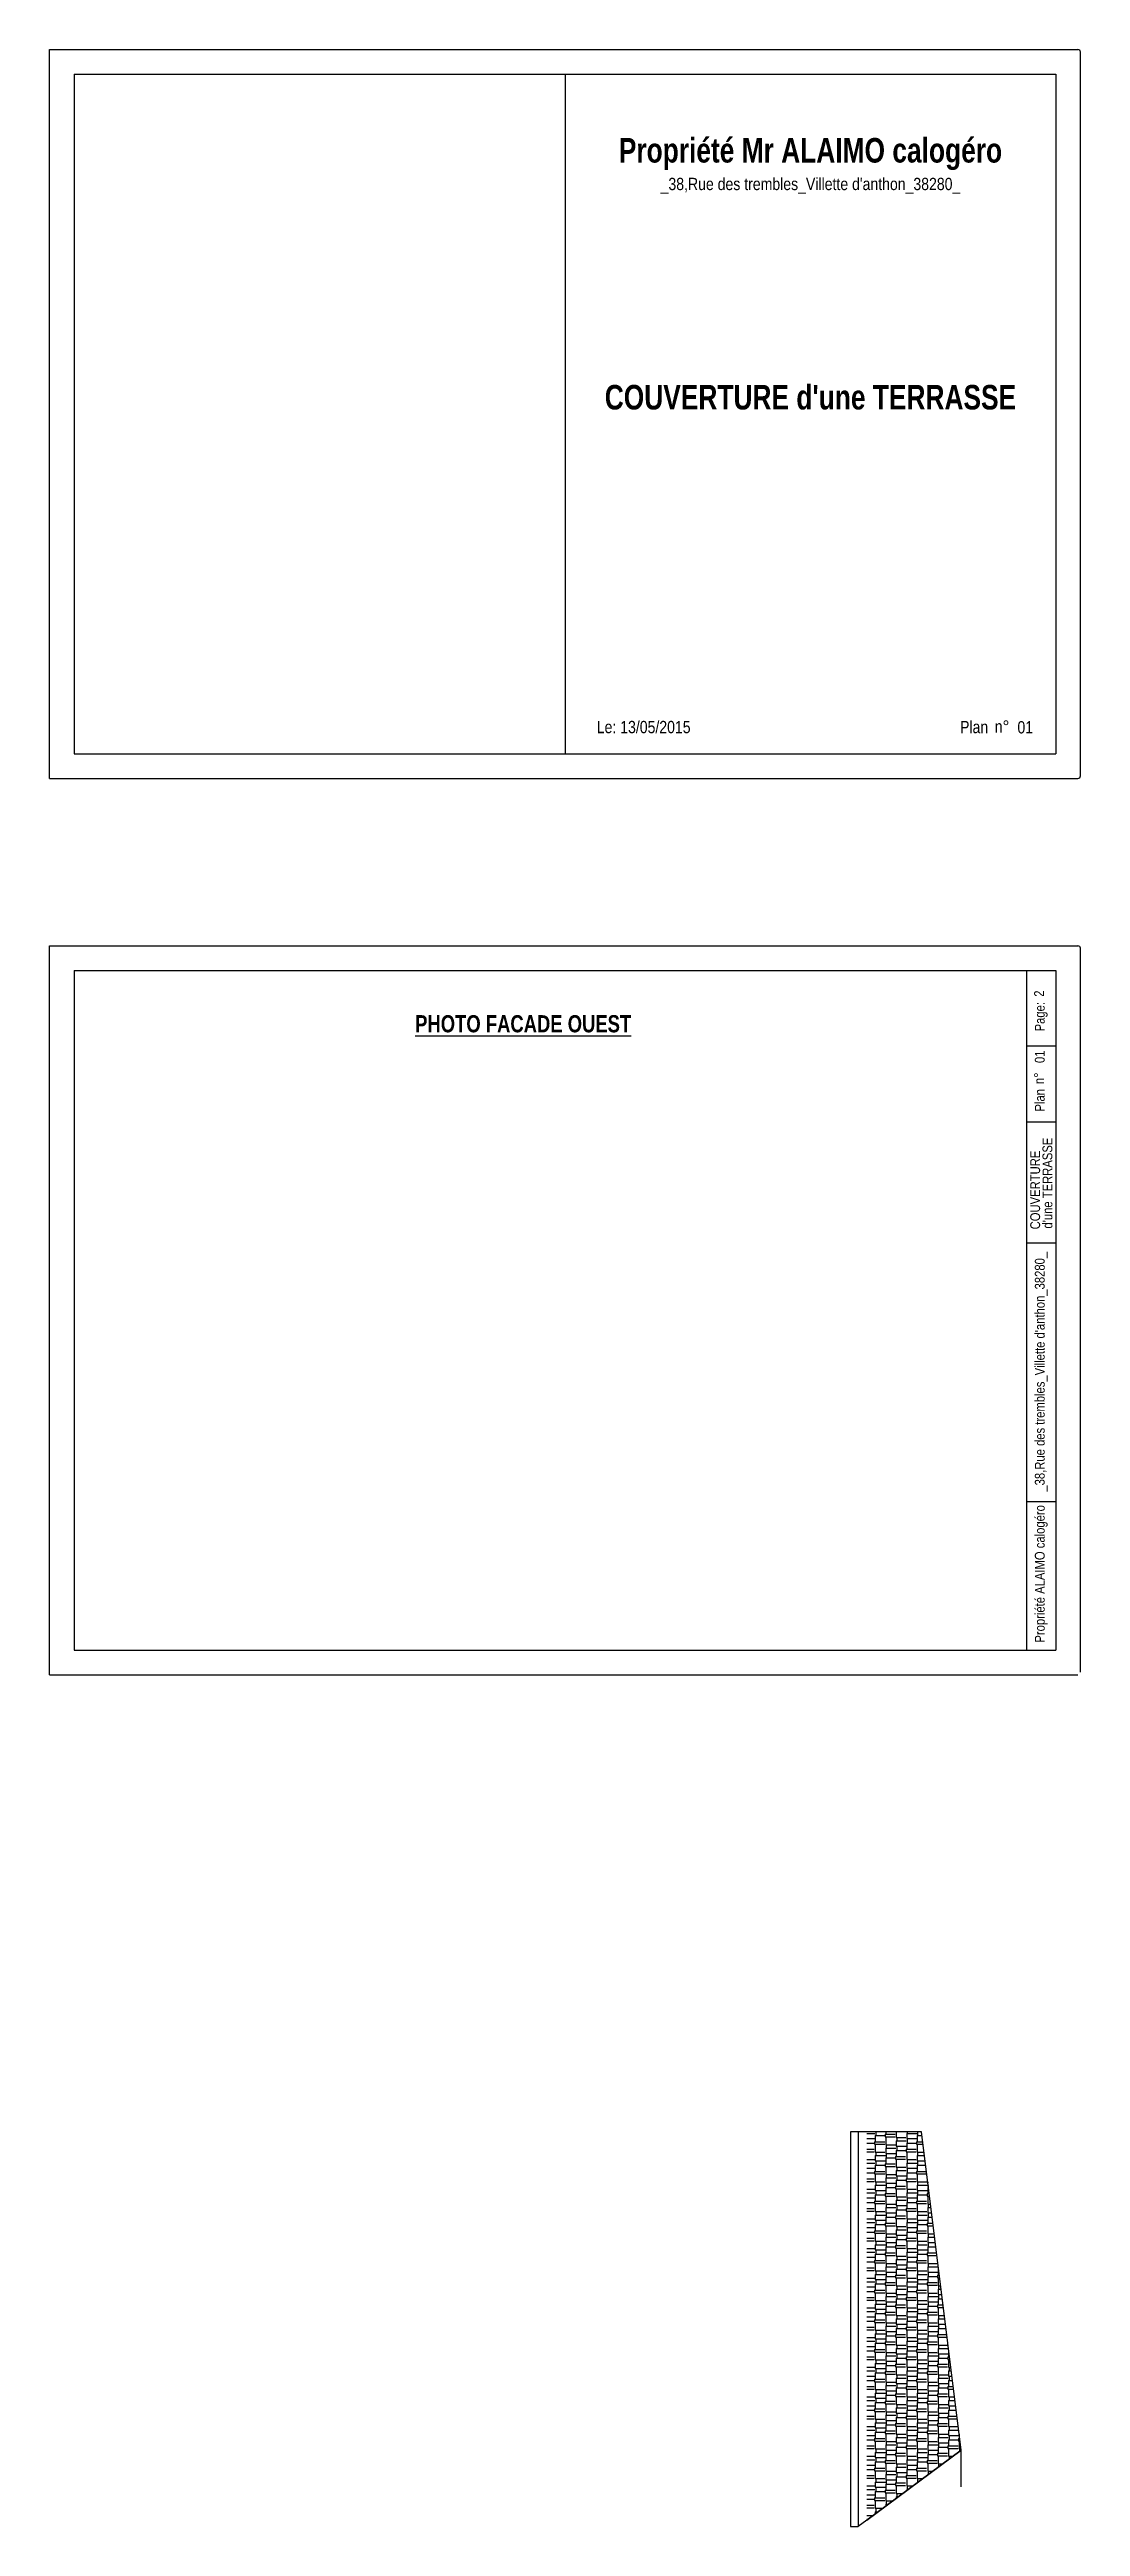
# Model space of a CAD drawing. Header units: centimetres. Extents: x -4990 to 114398, y -61489 to -12305.
# Drawn here: x 46048 to 48148, y -42190 to -37144 of the extents above; entities that cross this region are included whole.
import ezdxf
from ezdxf.enums import TextEntityAlignment as Align

# ---------------------------------------------------------------- set-up
doc = ezdxf.new("R2010")
doc.units = ezdxf.units.CM
doc.header["$LTSCALE"] = 0.5
for name, color, linetype in [('01_fenetres', 171, 'CONTINUOUS'), ('01_poch_murs', 253, 'CONTINUOUS'), ('01_texte', 230, 'CONTINUOUS')]:
    doc.layers.add(name, color=color, linetype=linetype)
doc.styles.add('impact', font='impact.ttf')
doc.styles.add('STYLE2', font='ARIALN.TTF')

msp = doc.modelspace()

# ---------------------------------------------------------------- texts
at = {"layer": '01_texte'}
for s, height, style, p in [('Propriété Mr ALAIMO calogéro', 50, 'impact', (47597.979, -37389.118)), ("_38,Rue des trembles_Villette d'anthon_38280_", 25, 'STYLE2', (47597.979, -37437.74)), ("COUVERTURE d'une TERRASSE", 50, 'impact', (47597.979, -37892.232)), ('%%UPHOTO FACADE OUEST', 35, 'impact', (47012.759, -39156.76))]:
    msp.add_text(s, height=height, dxfattribs=dict(at, style=style)).set_placement(p, align=Align.BOTTOM_CENTER)
at = {"layer": '01_texte', "style": 'STYLE2'}
for s, p in [('Le: 13/05/2015', (47162.708, -38536.727)), ('Plan', (47902.719, -38536.727)), ('n%%D', (47973.331, -38535.755)), ('  01', (48003.674, -38537.198))]:
    msp.add_text(s, height=25, dxfattribs=at).set_placement(p)
for s, p in [('2', (48073.687, -39073.691)), ('Page:', (48075.13, -39144.376)), ('  01', (48075.13, -39221.51)), ('n%%D', (48073.687, -39251.853)), ('Plan', (48075.13, -39307.615)), ("  d'une TERRASSE", (48090.741, -39558.828)), ('COUVERTURE ', (48065.74, -39547.684)), ("_38,Rue des trembles_Villette d'anthon_38280_", (48075.13, -40081.985)), ('Propriété ALAIMO calogéro', (48075.13, -40389.662))]:
    msp.add_text(s, height=20, rotation=90, dxfattribs=at).set_placement(p)

# ---------------------------------------------------------------- linework, layer by layer
at = {"layer": '01_fenetres', "ltscale": 30}
for p, q in [((46097.979, -37193.865), (46097.979, -38578.865)), ((46097.979, -37193.865), (48097.979, -37193.865)), ((47097.979, -37193.865), (47097.979, -38578.865)), ((48097.979, -37193.865), (48097.979, -38578.865)), ((46097.979, -38578.865), (47047.979, -38578.865)), ((46097.979, -38578.865), (47047.979, -38578.865)), ((46097.979, -38578.865), (48097.979, -38578.865)), ((46097.979, -39019.958), (46097.979, -40404.958)), ((46097.979, -39019.958), (48097.979, -39019.958)), ((48037.979, -39019.958), (48037.979, -40404.958)), ((48097.979, -39019.958), (48097.979, -40404.958)), ((48097.979, -39019.958), (48097.979, -40404.958)), ((48097.979, -39174.09), (48037.979, -39174.09)), ((48097.979, -39329.107), (48037.979, -39329.107)), ((48097.979, -39576.024), (48037.979, -39576.024)), ((48097.979, -40102.558), (48037.979, -40102.558)), ((46097.979, -40404.958), (47047.979, -40404.958)), ((46097.979, -40404.958), (47047.979, -40404.958)), ((46097.979, -40404.958), (48097.979, -40404.958))]:
    msp.add_line(p, q, dxfattribs=at)
at = {"layer": '01_poch_murs', "linetype": 'Continuous', "ltscale": 2}
for p, q in [((47712.89, -41386.136), (47679.306, -41386.136)), ((47679.306, -41386.136), (47679.306, -42190.426)), ((47695.461, -41386.136), (47695.461, -42190.426)), ((47807.818, -41386.203), (47712.89, -41386.136)), ((47712.89, -41389.605), (47729.202, -41389.605)), ((47712.89, -41400.273), (47728.758, -41400.273)), ((47712.89, -41409.163), (47727.424, -41409.163)), ((47712.89, -41421.609), (47727.869, -41421.609)), ((47712.89, -41426.943), (47727.869, -41426.943)), ((47728.758, -41406.496), (47728.758, -41411.83)), ((47728.758, -41406.496), (47749.205, -41406.496)), ((47728.758, -41411.83), (47749.205, -41411.83)), ((47730.091, -41394.05), (47730.091, -41406.496)), ((47730.091, -41394.05), (47748.76, -41394.05)), ((47730.091, -41411.83), (47730.091, -41427.832)), ((47730.091, -41427.832), (47749.649, -41427.832)), ((47730.98, -41386.149), (47730.98, -41394.05)), ((47730.98, -41427.832), (47730.98, -41434.944)), ((47750.094, -41391.383), (47750.094, -41396.717)), ((47750.094, -41391.383), (47770.541, -41391.383)), ((47750.094, -41396.717), (47770.541, -41396.717)), ((47751.427, -41386.163), (47751.427, -41391.383)), ((47751.427, -41396.717), (47751.427, -41412.719)), ((47751.427, -41412.719), (47770.985, -41412.719)), ((47751.427, -41419.831), (47751.427, -41430.499)), ((47751.427, -41419.831), (47771.874, -41419.831)), ((47751.427, -41430.499), (47771.43, -41430.499)), ((47752.316, -41412.719), (47752.316, -41419.831)), ((47752.316, -41430.499), (47752.316, -41439.389)), ((47772.763, -41386.178), (47772.763, -41397.606)), ((47772.763, -41397.606), (47792.321, -41397.606)), ((47772.763, -41404.718), (47772.763, -41415.386)), ((47772.763, -41404.718), (47793.21, -41404.718)), ((47772.763, -41415.386), (47792.766, -41415.386)), ((47772.763, -41424.276), (47772.763, -41436.722)), ((47772.763, -41424.276), (47791.432, -41424.276)), ((47773.652, -41397.606), (47773.652, -41404.718)), ((47773.652, -41415.386), (47773.652, -41424.276)), ((47792.766, -41421.609), (47792.766, -41426.943)), ((47792.766, -41421.609), (47813.213, -41421.609)), ((47792.766, -41426.943), (47813.213, -41426.943)), ((47794.099, -41389.605), (47794.099, -41400.273)), ((47794.099, -41389.605), (47814.546, -41389.605)), ((47794.099, -41400.273), (47814.102, -41400.273)), ((47794.099, -41409.163), (47794.099, -41421.609)), ((47794.099, -41409.163), (47812.768, -41409.163)), ((47794.099, -41426.943), (47794.099, -41442.945)), ((47794.988, -41386.194), (47794.988, -41389.605)), ((47794.988, -41400.273), (47794.988, -41409.163)), ((47823.99, -41386.214), (47807.818, -41386.203)), ((47814.102, -41406.496), (47814.102, -41411.83)), ((47814.102, -41406.496), (47826.518, -41406.496)), ((47814.102, -41411.83), (47827.183, -41411.83)), ((47815.435, -41394.05), (47815.435, -41406.496)), ((47815.435, -41394.05), (47824.967, -41394.05)), ((47815.435, -41411.83), (47815.435, -41427.832)), ((47815.435, -41427.832), (47829.178, -41427.832)), ((47816.324, -41386.209), (47816.324, -41394.05)), ((47816.324, -41427.832), (47816.324, -41434.944)), ((47904.887, -42035.242), (47823.99, -41386.214)), ((47712.89, -41442.945), (47728.313, -41442.945)), ((47712.89, -41450.057), (47729.202, -41450.057)), ((47712.89, -41460.725), (47728.758, -41460.725)), ((47712.89, -41469.615), (47727.424, -41469.615)), ((47712.89, -41482.061), (47727.869, -41482.061)), ((47728.758, -41466.948), (47728.758, -41472.282)), ((47728.758, -41466.948), (47749.205, -41466.948)), ((47728.758, -41472.282), (47749.205, -41472.282)), ((47730.091, -41434.944), (47730.091, -41445.612)), ((47730.091, -41434.944), (47750.538, -41434.944)), ((47730.091, -41445.612), (47750.094, -41445.612)), ((47730.091, -41454.502), (47730.091, -41466.948)), ((47730.091, -41454.502), (47748.76, -41454.502)), ((47730.091, -41472.282), (47730.091, -41488.284)), ((47730.98, -41445.612), (47730.98, -41454.502)), ((47750.094, -41451.835), (47750.094, -41457.169)), ((47750.094, -41451.835), (47770.541, -41451.835)), ((47750.094, -41457.169), (47770.541, -41457.169)), ((47751.427, -41439.389), (47751.427, -41451.835)), ((47751.427, -41439.389), (47770.096, -41439.389)), ((47751.427, -41457.169), (47751.427, -41473.171)), ((47751.427, -41473.171), (47770.985, -41473.171)), ((47751.427, -41480.283), (47751.427, -41490.951)), ((47751.427, -41480.283), (47771.874, -41480.283)), ((47752.316, -41473.171), (47752.316, -41480.283)), ((47771.43, -41436.722), (47771.43, -41442.056)), ((47771.43, -41436.722), (47791.877, -41436.722)), ((47771.43, -41442.056), (47791.877, -41442.056)), ((47772.763, -41442.056), (47772.763, -41458.058)), ((47772.763, -41458.058), (47792.321, -41458.058)), ((47772.763, -41465.17), (47772.763, -41475.838)), ((47772.763, -41465.17), (47793.21, -41465.17)), ((47772.763, -41475.838), (47792.766, -41475.838)), ((47773.652, -41458.058), (47773.652, -41465.17)), ((47773.652, -41475.838), (47773.652, -41484.728)), ((47792.766, -41482.061), (47792.766, -41487.395)), ((47792.766, -41482.061), (47813.213, -41482.061)), ((47794.099, -41442.945), (47813.657, -41442.945)), ((47794.099, -41450.057), (47794.099, -41460.725)), ((47794.099, -41450.057), (47814.546, -41450.057)), ((47794.099, -41460.725), (47814.102, -41460.725)), ((47794.099, -41469.615), (47794.099, -41482.061)), ((47794.099, -41469.615), (47812.768, -41469.615)), ((47794.988, -41442.945), (47794.988, -41450.057)), ((47794.988, -41460.725), (47794.988, -41469.615)), ((47814.102, -41466.948), (47814.102, -41472.282)), ((47814.102, -41466.948), (47834.053, -41466.948)), ((47814.102, -41472.282), (47834.549, -41472.282)), ((47815.435, -41434.944), (47815.435, -41445.612)), ((47815.435, -41434.944), (47830.064, -41434.944)), ((47815.435, -41445.612), (47831.394, -41445.612)), ((47815.435, -41454.502), (47815.435, -41466.948)), ((47815.435, -41454.502), (47832.502, -41454.502)), ((47815.435, -41472.282), (47815.435, -41488.284)), ((47816.324, -41445.612), (47816.324, -41454.502)), ((47712.89, -41487.395), (47727.869, -41487.395)), ((47712.89, -41503.397), (47728.313, -41503.397)), ((47712.89, -41510.509), (47729.202, -41510.509)), ((47712.89, -41521.177), (47728.758, -41521.177)), ((47712.89, -41530.067), (47727.424, -41530.067)), ((47728.758, -41527.4), (47728.758, -41532.734)), ((47728.758, -41527.4), (47749.205, -41527.4)), ((47728.758, -41532.734), (47749.205, -41532.734)), ((47730.091, -41488.284), (47749.649, -41488.284)), ((47730.091, -41495.396), (47730.091, -41506.064)), ((47730.091, -41495.396), (47750.538, -41495.396)), ((47730.091, -41506.064), (47750.094, -41506.064)), ((47730.091, -41514.954), (47730.091, -41527.4)), ((47730.091, -41514.954), (47748.76, -41514.954)), ((47730.091, -41532.734), (47730.091, -41548.736)), ((47730.98, -41488.284), (47730.98, -41495.396)), ((47730.98, -41506.064), (47730.98, -41514.954)), ((47750.094, -41512.287), (47750.094, -41517.621)), ((47750.094, -41512.287), (47770.541, -41512.287)), ((47750.094, -41517.621), (47770.541, -41517.621)), ((47751.427, -41490.951), (47771.43, -41490.951)), ((47751.427, -41499.841), (47751.427, -41512.287)), ((47751.427, -41499.841), (47770.096, -41499.841)), ((47751.427, -41517.621), (47751.427, -41533.623)), ((47752.316, -41490.951), (47752.316, -41499.841)), ((47771.43, -41497.174), (47771.43, -41502.508)), ((47771.43, -41497.174), (47791.877, -41497.174)), ((47771.43, -41502.508), (47791.877, -41502.508)), ((47772.763, -41484.728), (47772.763, -41497.174)), ((47772.763, -41484.728), (47791.432, -41484.728)), ((47772.763, -41502.508), (47772.763, -41518.51)), ((47772.763, -41518.51), (47792.321, -41518.51)), ((47772.763, -41525.622), (47772.763, -41536.29)), ((47772.763, -41525.622), (47793.21, -41525.622)), ((47773.652, -41518.51), (47773.652, -41525.622)), ((47792.766, -41487.395), (47813.213, -41487.395)), ((47794.099, -41487.395), (47794.099, -41503.397)), ((47794.099, -41503.397), (47813.657, -41503.397)), ((47794.099, -41510.509), (47794.099, -41521.177)), ((47794.099, -41510.509), (47814.546, -41510.509)), ((47794.099, -41521.177), (47814.102, -41521.177)), ((47794.099, -41530.067), (47794.099, -41542.513)), ((47794.099, -41530.067), (47812.768, -41530.067)), ((47794.988, -41503.397), (47794.988, -41510.509)), ((47794.988, -41521.177), (47794.988, -41530.067)), ((47814.102, -41527.4), (47814.102, -41532.734)), ((47814.102, -41527.4), (47834.549, -41527.4)), ((47814.102, -41532.734), (47834.549, -41532.734)), ((47815.435, -41488.284), (47834.993, -41488.284)), ((47815.435, -41495.396), (47815.435, -41506.064)), ((47815.435, -41495.396), (47835.882, -41495.396)), ((47815.435, -41506.064), (47835.438, -41506.064)), ((47815.435, -41514.954), (47815.435, -41527.4)), ((47815.435, -41514.954), (47834.104, -41514.954)), ((47815.435, -41532.734), (47815.435, -41548.736)), ((47816.324, -41488.284), (47816.324, -41495.396)), ((47816.324, -41506.064), (47816.324, -41514.954)), ((47835.438, -41512.287), (47835.438, -41517.621)), ((47835.438, -41512.287), (47839.705, -41512.287)), ((47835.438, -41517.621), (47840.369, -41517.621)), ((47836.771, -41488.752), (47836.771, -41490.951)), ((47836.771, -41490.951), (47837.045, -41490.951)), ((47836.771, -41499.841), (47836.771, -41512.287)), ((47836.771, -41499.841), (47838.153, -41499.841)), ((47836.771, -41517.621), (47836.771, -41533.623)), ((47837.66, -41495.884), (47837.66, -41499.841)), ((47712.89, -41542.513), (47727.869, -41542.513)), ((47712.89, -41547.847), (47727.869, -41547.847)), ((47712.89, -41563.849), (47728.313, -41563.849)), ((47712.89, -41570.961), (47729.202, -41570.961)), ((47712.89, -41581.629), (47728.758, -41581.629)), ((47730.091, -41548.736), (47749.649, -41548.736)), ((47730.091, -41555.848), (47730.091, -41566.516)), ((47730.091, -41555.848), (47750.538, -41555.848)), ((47730.091, -41566.516), (47750.094, -41566.516)), ((47730.091, -41575.406), (47730.091, -41587.852)), ((47730.091, -41575.406), (47748.76, -41575.406)), ((47730.98, -41548.736), (47730.98, -41555.848)), ((47730.98, -41566.516), (47730.98, -41575.406)), ((47750.094, -41572.739), (47750.094, -41578.073)), ((47750.094, -41572.739), (47770.541, -41572.739)), ((47750.094, -41578.073), (47770.541, -41578.073)), ((47751.427, -41533.623), (47770.985, -41533.623)), ((47751.427, -41540.735), (47751.427, -41551.403)), ((47751.427, -41540.735), (47771.874, -41540.735)), ((47751.427, -41551.403), (47771.43, -41551.403)), ((47751.427, -41560.293), (47751.427, -41572.739)), ((47751.427, -41560.293), (47770.096, -41560.293)), ((47751.427, -41578.073), (47751.427, -41594.075)), ((47752.316, -41533.623), (47752.316, -41540.735)), ((47752.316, -41551.403), (47752.316, -41560.293)), ((47771.43, -41557.626), (47771.43, -41562.96)), ((47771.43, -41557.626), (47791.877, -41557.626)), ((47771.43, -41562.96), (47791.877, -41562.96)), ((47772.763, -41536.29), (47792.766, -41536.29)), ((47772.763, -41545.18), (47772.763, -41557.626)), ((47772.763, -41545.18), (47791.432, -41545.18)), ((47772.763, -41562.96), (47772.763, -41578.962)), ((47772.763, -41578.962), (47792.321, -41578.962)), ((47773.652, -41536.29), (47773.652, -41545.18)), ((47773.652, -41578.962), (47773.652, -41586.074)), ((47792.766, -41542.513), (47792.766, -41547.847)), ((47792.766, -41542.513), (47813.213, -41542.513)), ((47792.766, -41547.847), (47813.213, -41547.847)), ((47794.099, -41547.847), (47794.099, -41563.849)), ((47794.099, -41563.849), (47813.657, -41563.849)), ((47794.099, -41570.961), (47794.099, -41581.629)), ((47794.099, -41570.961), (47814.546, -41570.961)), ((47794.099, -41581.629), (47814.102, -41581.629)), ((47794.988, -41563.849), (47794.988, -41570.961)), ((47794.988, -41581.629), (47794.988, -41590.519)), ((47815.435, -41548.736), (47834.993, -41548.736)), ((47815.435, -41555.848), (47815.435, -41566.516)), ((47815.435, -41555.848), (47835.882, -41555.848)), ((47815.435, -41566.516), (47835.438, -41566.516)), ((47815.435, -41575.406), (47815.435, -41587.852)), ((47815.435, -41575.406), (47834.104, -41575.406)), ((47816.324, -41548.736), (47816.324, -41555.848)), ((47816.324, -41566.516), (47816.324, -41575.406)), ((47835.438, -41572.739), (47835.438, -41578.073)), ((47835.438, -41572.739), (47847.24, -41572.739)), ((47835.438, -41578.073), (47847.904, -41578.073)), ((47836.771, -41533.623), (47842.364, -41533.623)), ((47836.771, -41540.735), (47836.771, -41551.403)), ((47836.771, -41540.735), (47843.25, -41540.735)), ((47836.771, -41551.403), (47844.58, -41551.403)), ((47836.771, -41560.293), (47836.771, -41572.739)), ((47836.771, -41560.293), (47845.688, -41560.293)), ((47836.771, -41578.073), (47836.771, -41594.075)), ((47837.66, -41533.623), (47837.66, -41540.735)), ((47837.66, -41551.403), (47837.66, -41560.293)), ((47712.89, -41590.519), (47727.424, -41590.519)), ((47712.89, -41602.965), (47727.869, -41602.965)), ((47712.89, -41608.299), (47727.869, -41608.299)), ((47712.89, -41624.301), (47728.313, -41624.301)), ((47712.89, -41631.413), (47729.202, -41631.413)), ((47728.758, -41587.852), (47728.758, -41593.186)), ((47728.758, -41587.852), (47749.205, -41587.852)), ((47728.758, -41593.186), (47749.205, -41593.186)), ((47730.091, -41593.186), (47730.091, -41609.188)), ((47730.091, -41609.188), (47749.649, -41609.188)), ((47730.091, -41616.3), (47730.091, -41626.968)), ((47730.091, -41616.3), (47750.538, -41616.3)), ((47730.091, -41626.968), (47750.094, -41626.968)), ((47730.98, -41609.188), (47730.98, -41616.3)), ((47730.98, -41626.968), (47730.98, -41635.858)), ((47750.094, -41633.191), (47750.094, -41638.525)), ((47750.094, -41633.191), (47770.541, -41633.191)), ((47751.427, -41594.075), (47770.985, -41594.075)), ((47751.427, -41601.187), (47751.427, -41611.855)), ((47751.427, -41601.187), (47771.874, -41601.187)), ((47751.427, -41611.855), (47771.43, -41611.855)), ((47751.427, -41620.745), (47751.427, -41633.191)), ((47751.427, -41620.745), (47770.096, -41620.745)), ((47752.316, -41594.075), (47752.316, -41601.187)), ((47752.316, -41611.855), (47752.316, -41620.745)), ((47771.43, -41618.078), (47771.43, -41623.412)), ((47771.43, -41618.078), (47791.877, -41618.078)), ((47771.43, -41623.412), (47791.877, -41623.412)), ((47772.763, -41586.074), (47772.763, -41596.742)), ((47772.763, -41586.074), (47793.21, -41586.074)), ((47772.763, -41596.742), (47792.766, -41596.742)), ((47772.763, -41605.632), (47772.763, -41618.078)), ((47772.763, -41605.632), (47791.432, -41605.632)), ((47772.763, -41623.412), (47772.763, -41639.414)), ((47773.652, -41596.742), (47773.652, -41605.632)), ((47792.766, -41602.965), (47792.766, -41608.299)), ((47792.766, -41602.965), (47813.213, -41602.965)), ((47792.766, -41608.299), (47813.213, -41608.299)), ((47794.099, -41590.519), (47794.099, -41602.965)), ((47794.099, -41590.519), (47812.768, -41590.519)), ((47794.099, -41608.299), (47794.099, -41624.301)), ((47794.099, -41624.301), (47813.657, -41624.301)), ((47794.099, -41631.413), (47794.099, -41642.081)), ((47794.099, -41631.413), (47814.546, -41631.413)), ((47794.988, -41624.301), (47794.988, -41631.413)), ((47814.102, -41587.852), (47814.102, -41593.186)), ((47814.102, -41587.852), (47834.549, -41587.852)), ((47814.102, -41593.186), (47834.549, -41593.186)), ((47815.435, -41593.186), (47815.435, -41609.188)), ((47815.435, -41609.188), (47834.993, -41609.188)), ((47815.435, -41616.3), (47815.435, -41626.968)), ((47815.435, -41616.3), (47835.882, -41616.3)), ((47815.435, -41626.968), (47835.438, -41626.968)), ((47816.324, -41609.188), (47816.324, -41616.3)), ((47816.324, -41626.968), (47816.324, -41635.858)), ((47835.438, -41633.191), (47835.438, -41638.525)), ((47835.438, -41633.191), (47854.774, -41633.191)), ((47836.771, -41594.075), (47849.899, -41594.075)), ((47836.771, -41601.187), (47836.771, -41611.855)), ((47836.771, -41601.187), (47850.785, -41601.187)), ((47836.771, -41611.855), (47852.115, -41611.855)), ((47836.771, -41620.745), (47836.771, -41633.191)), ((47836.771, -41620.745), (47853.223, -41620.745)), ((47837.66, -41594.075), (47837.66, -41601.187)), ((47837.66, -41611.855), (47837.66, -41620.745)), ((47712.89, -41642.081), (47728.758, -41642.081)), ((47712.89, -41650.971), (47727.424, -41650.971)), ((47712.89, -41663.417), (47727.869, -41663.417)), ((47712.89, -41668.751), (47727.869, -41668.751)), ((47728.758, -41648.304), (47728.758, -41653.638)), ((47728.758, -41648.304), (47749.205, -41648.304)), ((47728.758, -41653.638), (47749.205, -41653.638)), ((47730.091, -41635.858), (47730.091, -41648.304)), ((47730.091, -41635.858), (47748.76, -41635.858)), ((47730.091, -41653.638), (47730.091, -41669.64)), ((47730.091, -41669.64), (47749.649, -41669.64)), ((47730.091, -41676.752), (47730.091, -41687.42)), ((47730.091, -41676.752), (47750.538, -41676.752)), ((47730.98, -41669.64), (47730.98, -41676.752)), ((47750.094, -41638.525), (47770.541, -41638.525)), ((47751.427, -41638.525), (47751.427, -41654.527)), ((47751.427, -41654.527), (47770.985, -41654.527)), ((47751.427, -41661.639), (47751.427, -41672.307)), ((47751.427, -41661.639), (47771.874, -41661.639)), ((47751.427, -41672.307), (47771.43, -41672.307)), ((47751.427, -41681.197), (47751.427, -41693.643)), ((47751.427, -41681.197), (47770.096, -41681.197)), ((47752.316, -41654.527), (47752.316, -41661.639)), ((47752.316, -41672.307), (47752.316, -41681.197)), ((47771.43, -41678.53), (47771.43, -41683.864)), ((47771.43, -41678.53), (47791.877, -41678.53)), ((47771.43, -41683.864), (47791.877, -41683.864)), ((47772.763, -41639.414), (47792.321, -41639.414)), ((47772.763, -41646.526), (47772.763, -41657.194)), ((47772.763, -41646.526), (47793.21, -41646.526)), ((47772.763, -41657.194), (47792.766, -41657.194)), ((47772.763, -41666.084), (47772.763, -41678.53)), ((47772.763, -41666.084), (47791.432, -41666.084)), ((47772.763, -41683.864), (47772.763, -41699.866)), ((47773.652, -41639.414), (47773.652, -41646.526)), ((47773.652, -41657.194), (47773.652, -41666.084)), ((47792.766, -41663.417), (47792.766, -41668.751)), ((47792.766, -41663.417), (47813.213, -41663.417)), ((47792.766, -41668.751), (47813.213, -41668.751)), ((47794.099, -41642.081), (47814.102, -41642.081)), ((47794.099, -41650.971), (47794.099, -41663.417)), ((47794.099, -41650.971), (47812.768, -41650.971)), ((47794.099, -41668.751), (47794.099, -41684.753)), ((47794.988, -41642.081), (47794.988, -41650.971)), ((47814.102, -41648.304), (47814.102, -41653.638)), ((47814.102, -41648.304), (47834.549, -41648.304)), ((47814.102, -41653.638), (47834.549, -41653.638)), ((47815.435, -41635.858), (47815.435, -41648.304)), ((47815.435, -41635.858), (47834.104, -41635.858)), ((47815.435, -41653.638), (47815.435, -41669.64)), ((47815.435, -41669.64), (47834.993, -41669.64)), ((47815.435, -41676.752), (47815.435, -41687.42)), ((47815.435, -41676.752), (47835.882, -41676.752)), ((47816.324, -41669.64), (47816.324, -41676.752)), ((47835.438, -41638.525), (47855.439, -41638.525)), ((47836.771, -41638.525), (47836.771, -41654.527)), ((47836.771, -41654.527), (47856.329, -41654.527)), ((47836.771, -41661.639), (47836.771, -41672.307)), ((47836.771, -41661.639), (47857.218, -41661.639)), ((47836.771, -41672.307), (47856.774, -41672.307)), ((47836.771, -41681.197), (47836.771, -41693.643)), ((47836.771, -41681.197), (47855.44, -41681.197)), ((47837.66, -41654.527), (47837.66, -41661.639)), ((47837.66, -41672.307), (47837.66, -41681.197)), ((47856.774, -41678.53), (47856.774, -41683.864)), ((47856.774, -41678.53), (47860.426, -41678.53)), ((47856.774, -41683.864), (47861.091, -41683.864)), ((47858.107, -41666.084), (47858.107, -41678.53)), ((47858.107, -41666.084), (47858.874, -41666.084)), ((47858.107, -41683.864), (47858.107, -41699.866)), ((47712.89, -41684.753), (47728.313, -41684.753)), ((47712.89, -41691.865), (47729.202, -41691.865)), ((47712.89, -41702.533), (47728.758, -41702.533)), ((47712.89, -41711.423), (47727.424, -41711.423)), ((47712.89, -41723.869), (47727.869, -41723.869)), ((47712.89, -41729.203), (47727.869, -41729.203)), ((47728.758, -41708.756), (47728.758, -41714.09)), ((47728.758, -41708.756), (47749.205, -41708.756)), ((47728.758, -41714.09), (47749.205, -41714.09)), ((47730.091, -41687.42), (47750.094, -41687.42)), ((47730.091, -41696.31), (47730.091, -41708.756)), ((47730.091, -41696.31), (47748.76, -41696.31)), ((47730.091, -41714.09), (47730.091, -41730.092)), ((47730.091, -41730.092), (47749.649, -41730.092)), ((47730.98, -41687.42), (47730.98, -41696.31)), ((47730.98, -41730.092), (47730.98, -41737.204)), ((47750.094, -41693.643), (47750.094, -41698.977)), ((47750.094, -41693.643), (47770.541, -41693.643)), ((47750.094, -41698.977), (47770.541, -41698.977)), ((47751.427, -41698.977), (47751.427, -41714.979)), ((47751.427, -41714.979), (47770.985, -41714.979)), ((47751.427, -41722.091), (47751.427, -41732.759)), ((47751.427, -41722.091), (47771.874, -41722.091)), ((47751.427, -41732.759), (47771.43, -41732.759)), ((47752.316, -41714.979), (47752.316, -41722.091)), ((47752.316, -41732.759), (47752.316, -41741.649)), ((47772.763, -41699.866), (47792.321, -41699.866)), ((47772.763, -41706.978), (47772.763, -41717.646)), ((47772.763, -41706.978), (47793.21, -41706.978)), ((47772.763, -41717.646), (47792.766, -41717.646)), ((47772.763, -41726.536), (47772.763, -41738.982)), ((47772.763, -41726.536), (47791.432, -41726.536)), ((47773.652, -41699.866), (47773.652, -41706.978)), ((47773.652, -41717.646), (47773.652, -41726.536)), ((47792.766, -41723.869), (47792.766, -41729.203)), ((47792.766, -41723.869), (47813.213, -41723.869)), ((47792.766, -41729.203), (47813.213, -41729.203)), ((47794.099, -41684.753), (47813.657, -41684.753)), ((47794.099, -41691.865), (47794.099, -41702.533)), ((47794.099, -41691.865), (47814.546, -41691.865)), ((47794.099, -41702.533), (47814.102, -41702.533)), ((47794.099, -41711.423), (47794.099, -41723.869)), ((47794.099, -41711.423), (47812.768, -41711.423)), ((47794.099, -41729.203), (47794.099, -41745.205)), ((47794.988, -41684.753), (47794.988, -41691.865)), ((47794.988, -41702.533), (47794.988, -41711.423)), ((47814.102, -41708.756), (47814.102, -41714.09)), ((47814.102, -41708.756), (47834.549, -41708.756)), ((47814.102, -41714.09), (47834.549, -41714.09)), ((47815.435, -41687.42), (47835.438, -41687.42)), ((47815.435, -41696.31), (47815.435, -41708.756)), ((47815.435, -41696.31), (47834.104, -41696.31)), ((47815.435, -41714.09), (47815.435, -41730.092)), ((47815.435, -41730.092), (47834.993, -41730.092)), ((47816.324, -41687.42), (47816.324, -41696.31)), ((47816.324, -41730.092), (47816.324, -41737.204)), ((47835.438, -41693.643), (47835.438, -41698.977)), ((47835.438, -41693.643), (47855.885, -41693.643)), ((47835.438, -41698.977), (47855.885, -41698.977)), ((47836.771, -41698.977), (47836.771, -41714.979)), ((47836.771, -41714.979), (47856.329, -41714.979)), ((47836.771, -41722.091), (47836.771, -41732.759)), ((47836.771, -41722.091), (47857.218, -41722.091)), ((47836.771, -41732.759), (47856.774, -41732.759)), ((47837.66, -41714.979), (47837.66, -41722.091)), ((47837.66, -41732.759), (47837.66, -41741.649)), ((47858.107, -41699.866), (47863.085, -41699.866)), ((47858.107, -41706.978), (47858.107, -41717.646)), ((47858.107, -41706.978), (47863.972, -41706.978)), ((47858.107, -41717.646), (47865.301, -41717.646)), ((47858.107, -41726.536), (47858.107, -41738.982)), ((47858.107, -41726.536), (47866.409, -41726.536)), ((47858.996, -41699.866), (47858.996, -41706.978)), ((47858.996, -41717.646), (47858.996, -41726.536)), ((47712.89, -41745.205), (47728.313, -41745.205)), ((47712.89, -41752.317), (47729.202, -41752.317)), ((47712.89, -41762.985), (47728.758, -41762.985)), ((47712.89, -41771.875), (47727.424, -41771.875)), ((47712.89, -41784.321), (47727.869, -41784.321)), ((47728.758, -41769.208), (47728.758, -41774.542)), ((47728.758, -41769.208), (47749.205, -41769.208)), ((47728.758, -41774.542), (47749.205, -41774.542)), ((47730.091, -41737.204), (47730.091, -41747.872)), ((47730.091, -41737.204), (47750.538, -41737.204)), ((47730.091, -41747.872), (47750.094, -41747.872)), ((47730.091, -41756.762), (47730.091, -41769.208)), ((47730.091, -41756.762), (47748.76, -41756.762)), ((47730.091, -41774.542), (47730.091, -41790.544)), ((47730.98, -41747.872), (47730.98, -41756.762)), ((47750.094, -41754.095), (47750.094, -41759.429)), ((47750.094, -41754.095), (47770.541, -41754.095)), ((47750.094, -41759.429), (47770.541, -41759.429)), ((47751.427, -41741.649), (47751.427, -41754.095)), ((47751.427, -41741.649), (47770.096, -41741.649)), ((47751.427, -41759.429), (47751.427, -41775.431)), ((47751.427, -41775.431), (47770.985, -41775.431)), ((47751.427, -41782.543), (47751.427, -41793.211)), ((47751.427, -41782.543), (47771.874, -41782.543)), ((47752.316, -41775.431), (47752.316, -41782.543)), ((47771.43, -41738.982), (47771.43, -41744.316)), ((47771.43, -41738.982), (47791.877, -41738.982)), ((47771.43, -41744.316), (47791.877, -41744.316)), ((47772.763, -41744.316), (47772.763, -41760.318)), ((47772.763, -41760.318), (47792.321, -41760.318)), ((47772.763, -41767.43), (47772.763, -41778.098)), ((47772.763, -41767.43), (47793.21, -41767.43)), ((47772.763, -41778.098), (47792.766, -41778.098)), ((47773.652, -41760.318), (47773.652, -41767.43)), ((47773.652, -41778.098), (47773.652, -41786.988)), ((47792.766, -41784.321), (47792.766, -41789.655)), ((47792.766, -41784.321), (47813.213, -41784.321)), ((47794.099, -41745.205), (47813.657, -41745.205)), ((47794.099, -41752.317), (47794.099, -41762.985)), ((47794.099, -41752.317), (47814.546, -41752.317)), ((47794.099, -41762.985), (47814.102, -41762.985)), ((47794.099, -41771.875), (47794.099, -41784.321)), ((47794.099, -41771.875), (47812.768, -41771.875)), ((47794.988, -41745.205), (47794.988, -41752.317)), ((47794.988, -41762.985), (47794.988, -41771.875)), ((47814.102, -41769.208), (47814.102, -41774.542)), ((47814.102, -41769.208), (47834.549, -41769.208)), ((47814.102, -41774.542), (47834.549, -41774.542)), ((47815.435, -41737.204), (47815.435, -41747.872)), ((47815.435, -41737.204), (47835.882, -41737.204)), ((47815.435, -41747.872), (47835.438, -41747.872)), ((47815.435, -41756.762), (47815.435, -41769.208)), ((47815.435, -41756.762), (47834.104, -41756.762)), ((47815.435, -41774.542), (47815.435, -41790.544)), ((47816.324, -41747.872), (47816.324, -41756.762)), ((47835.438, -41754.095), (47835.438, -41759.429)), ((47835.438, -41754.095), (47855.885, -41754.095)), ((47835.438, -41759.429), (47855.885, -41759.429)), ((47836.771, -41741.649), (47836.771, -41754.095)), ((47836.771, -41741.649), (47855.44, -41741.649)), ((47836.771, -41759.429), (47836.771, -41775.431)), ((47836.771, -41775.431), (47856.329, -41775.431)), ((47836.771, -41782.543), (47836.771, -41793.211)), ((47836.771, -41782.543), (47857.218, -41782.543)), ((47837.66, -41775.431), (47837.66, -41782.543)), ((47856.774, -41738.982), (47856.774, -41744.316)), ((47856.774, -41738.982), (47867.961, -41738.982)), ((47856.774, -41744.316), (47868.625, -41744.316)), ((47858.107, -41744.316), (47858.107, -41760.318)), ((47858.107, -41760.318), (47870.62, -41760.318)), ((47858.107, -41767.43), (47858.107, -41778.098)), ((47858.107, -41767.43), (47871.506, -41767.43)), ((47858.107, -41778.098), (47872.836, -41778.098)), ((47858.996, -41760.318), (47858.996, -41767.43)), ((47858.996, -41778.098), (47858.996, -41786.988)), ((47712.89, -41789.655), (47727.869, -41789.655)), ((47712.89, -41805.657), (47728.313, -41805.657)), ((47712.89, -41812.769), (47729.202, -41812.769)), ((47712.89, -41823.437), (47728.758, -41823.437)), ((47712.89, -41832.327), (47727.424, -41832.327)), ((47728.758, -41829.66), (47728.758, -41834.994)), ((47728.758, -41829.66), (47749.205, -41829.66)), ((47728.758, -41834.994), (47749.205, -41834.994)), ((47730.091, -41790.544), (47749.649, -41790.544)), ((47730.091, -41797.656), (47730.091, -41808.324)), ((47730.091, -41797.656), (47750.538, -41797.656)), ((47730.091, -41808.324), (47750.094, -41808.324)), ((47730.091, -41817.214), (47730.091, -41829.66)), ((47730.091, -41817.214), (47748.76, -41817.214)), ((47730.091, -41834.994), (47730.091, -41850.996)), ((47730.98, -41790.544), (47730.98, -41797.656)), ((47730.98, -41808.324), (47730.98, -41817.214)), ((47750.094, -41814.547), (47750.094, -41819.881)), ((47750.094, -41814.547), (47770.541, -41814.547)), ((47750.094, -41819.881), (47770.541, -41819.881)), ((47751.427, -41793.211), (47771.43, -41793.211)), ((47751.427, -41802.101), (47751.427, -41814.547)), ((47751.427, -41802.101), (47770.096, -41802.101)), ((47751.427, -41819.881), (47751.427, -41835.883)), ((47751.427, -41835.883), (47770.985, -41835.883)), ((47752.316, -41793.211), (47752.316, -41802.101)), ((47752.316, -41835.883), (47752.316, -41842.995)), ((47771.43, -41799.434), (47771.43, -41804.768)), ((47771.43, -41799.434), (47791.877, -41799.434)), ((47771.43, -41804.768), (47791.877, -41804.768)), ((47772.763, -41786.988), (47772.763, -41799.434)), ((47772.763, -41786.988), (47791.432, -41786.988)), ((47772.763, -41804.768), (47772.763, -41820.77)), ((47772.763, -41820.77), (47792.321, -41820.77)), ((47772.763, -41827.882), (47772.763, -41838.55)), ((47772.763, -41827.882), (47793.21, -41827.882)), ((47773.652, -41820.77), (47773.652, -41827.882)), ((47792.766, -41789.655), (47813.213, -41789.655)), ((47794.099, -41789.655), (47794.099, -41805.657)), ((47794.099, -41805.657), (47813.657, -41805.657)), ((47794.099, -41812.769), (47794.099, -41823.437)), ((47794.099, -41812.769), (47814.546, -41812.769)), ((47794.099, -41823.437), (47814.102, -41823.437)), ((47794.099, -41832.327), (47794.099, -41844.773)), ((47794.099, -41832.327), (47812.768, -41832.327)), ((47794.988, -41805.657), (47794.988, -41812.769)), ((47794.988, -41823.437), (47794.988, -41832.327)), ((47814.102, -41829.66), (47814.102, -41834.994)), ((47814.102, -41829.66), (47834.549, -41829.66)), ((47814.102, -41834.994), (47834.549, -41834.994)), ((47815.435, -41790.544), (47834.993, -41790.544)), ((47815.435, -41797.656), (47815.435, -41808.324)), ((47815.435, -41797.656), (47835.882, -41797.656)), ((47815.435, -41808.324), (47835.438, -41808.324)), ((47815.435, -41817.214), (47815.435, -41829.66)), ((47815.435, -41817.214), (47834.104, -41817.214)), ((47815.435, -41834.994), (47815.435, -41850.996)), ((47816.324, -41790.544), (47816.324, -41797.656)), ((47816.324, -41808.324), (47816.324, -41817.214)), ((47835.438, -41814.547), (47835.438, -41819.881)), ((47835.438, -41814.547), (47855.885, -41814.547)), ((47835.438, -41819.881), (47855.885, -41819.881)), ((47836.771, -41793.211), (47856.774, -41793.211)), ((47836.771, -41802.101), (47836.771, -41814.547)), ((47836.771, -41802.101), (47855.44, -41802.101)), ((47836.771, -41819.881), (47836.771, -41835.883)), ((47836.771, -41835.883), (47856.329, -41835.883)), ((47837.66, -41793.211), (47837.66, -41802.101)), ((47837.66, -41835.883), (47837.66, -41842.995)), ((47856.774, -41799.434), (47856.774, -41804.768)), ((47856.774, -41799.434), (47875.496, -41799.434)), ((47856.774, -41804.768), (47876.16, -41804.768)), ((47858.107, -41786.988), (47858.107, -41799.434)), ((47858.107, -41786.988), (47873.944, -41786.988)), ((47858.107, -41804.768), (47858.107, -41820.77)), ((47858.107, -41820.77), (47877.665, -41820.77)), ((47858.107, -41827.882), (47858.107, -41838.55)), ((47858.107, -41827.882), (47878.554, -41827.882)), ((47858.996, -41820.77), (47858.996, -41827.882)), ((47879.443, -41832.327), (47879.443, -41844.773)), ((47879.443, -41832.327), (47879.595, -41832.327)), ((47712.89, -41844.773), (47727.869, -41844.773)), ((47712.89, -41850.107), (47727.869, -41850.107)), ((47712.89, -41866.109), (47728.313, -41866.109)), ((47712.89, -41873.221), (47729.202, -41873.221)), ((47712.89, -41883.889), (47728.758, -41883.889)), ((47730.091, -41850.996), (47749.649, -41850.996)), ((47730.091, -41858.108), (47730.091, -41868.776)), ((47730.091, -41858.108), (47750.538, -41858.108)), ((47730.091, -41868.776), (47750.094, -41868.776)), ((47730.091, -41877.666), (47730.091, -41890.112)), ((47730.091, -41877.666), (47748.76, -41877.666)), ((47730.98, -41850.996), (47730.98, -41858.108)), ((47730.98, -41868.776), (47730.98, -41877.666)), ((47750.094, -41874.999), (47750.094, -41880.333)), ((47750.094, -41874.999), (47770.541, -41874.999)), ((47750.094, -41880.333), (47770.541, -41880.333)), ((47751.427, -41842.995), (47751.427, -41853.663)), ((47751.427, -41842.995), (47771.874, -41842.995)), ((47751.427, -41853.663), (47771.43, -41853.663)), ((47751.427, -41862.553), (47751.427, -41874.999)), ((47751.427, -41862.553), (47770.096, -41862.553)), ((47751.427, -41880.333), (47751.427, -41896.335)), ((47752.316, -41853.663), (47752.316, -41862.553)), ((47771.43, -41859.886), (47771.43, -41865.22)), ((47771.43, -41859.886), (47791.877, -41859.886)), ((47771.43, -41865.22), (47791.877, -41865.22)), ((47772.763, -41838.55), (47792.766, -41838.55)), ((47772.763, -41847.44), (47772.763, -41859.886)), ((47772.763, -41847.44), (47791.432, -41847.44)), ((47772.763, -41865.22), (47772.763, -41881.222)), ((47772.763, -41881.222), (47792.321, -41881.222)), ((47773.652, -41838.55), (47773.652, -41847.44)), ((47773.652, -41881.222), (47773.652, -41888.334)), ((47792.766, -41844.773), (47792.766, -41850.107)), ((47792.766, -41844.773), (47813.213, -41844.773)), ((47792.766, -41850.107), (47813.213, -41850.107)), ((47794.099, -41850.107), (47794.099, -41866.109)), ((47794.099, -41866.109), (47813.657, -41866.109)), ((47794.099, -41873.221), (47794.099, -41883.889)), ((47794.099, -41873.221), (47814.546, -41873.221)), ((47794.099, -41883.889), (47814.102, -41883.889)), ((47794.988, -41866.109), (47794.988, -41873.221)), ((47794.988, -41883.889), (47794.988, -41892.779)), ((47815.435, -41850.996), (47834.993, -41850.996)), ((47815.435, -41858.108), (47815.435, -41868.776)), ((47815.435, -41858.108), (47835.882, -41858.108)), ((47815.435, -41868.776), (47835.438, -41868.776)), ((47815.435, -41877.666), (47815.435, -41890.112)), ((47815.435, -41877.666), (47834.104, -41877.666)), ((47816.324, -41850.996), (47816.324, -41858.108)), ((47816.324, -41868.776), (47816.324, -41877.666)), ((47835.438, -41874.999), (47835.438, -41880.333)), ((47835.438, -41874.999), (47855.885, -41874.999)), ((47835.438, -41880.333), (47855.885, -41880.333)), ((47836.771, -41842.995), (47836.771, -41853.663)), ((47836.771, -41842.995), (47857.218, -41842.995)), ((47836.771, -41853.663), (47856.774, -41853.663)), ((47836.771, -41862.553), (47836.771, -41874.999)), ((47836.771, -41862.553), (47855.44, -41862.553)), ((47836.771, -41880.333), (47836.771, -41896.335)), ((47837.66, -41853.663), (47837.66, -41862.553)), ((47856.774, -41859.886), (47856.774, -41865.22)), ((47856.774, -41859.886), (47877.221, -41859.886)), ((47856.774, -41865.22), (47877.221, -41865.22)), ((47858.107, -41838.55), (47878.11, -41838.55)), ((47858.107, -41847.44), (47858.107, -41859.886)), ((47858.107, -41847.44), (47876.776, -41847.44)), ((47858.107, -41865.22), (47858.107, -41881.222)), ((47858.107, -41881.222), (47877.665, -41881.222)), ((47858.996, -41838.55), (47858.996, -41847.44)), ((47858.996, -41881.222), (47858.996, -41888.334)), ((47878.11, -41844.773), (47878.11, -41850.107)), ((47878.11, -41844.773), (47881.147, -41844.773)), ((47878.11, -41850.107), (47881.812, -41850.107)), ((47879.443, -41850.107), (47879.443, -41866.109)), ((47879.443, -41866.109), (47883.806, -41866.109)), ((47879.443, -41873.221), (47879.443, -41883.889)), ((47879.443, -41873.221), (47884.693, -41873.221)), ((47879.443, -41883.889), (47886.022, -41883.889)), ((47880.332, -41866.109), (47880.332, -41873.221)), ((47880.332, -41883.889), (47880.332, -41892.779)), ((47712.89, -41892.779), (47727.424, -41892.779)), ((47712.89, -41905.225), (47727.869, -41905.225)), ((47712.89, -41910.559), (47727.869, -41910.559)), ((47712.89, -41926.561), (47728.313, -41926.561)), ((47712.89, -41933.673), (47729.202, -41933.673)), ((47728.758, -41890.112), (47728.758, -41895.446)), ((47728.758, -41890.112), (47749.205, -41890.112)), ((47728.758, -41895.446), (47749.205, -41895.446)), ((47730.091, -41895.446), (47730.091, -41911.448)), ((47730.091, -41911.448), (47749.649, -41911.448)), ((47730.091, -41918.56), (47730.091, -41929.228)), ((47730.091, -41918.56), (47750.538, -41918.56)), ((47730.091, -41929.228), (47750.094, -41929.228)), ((47730.98, -41911.448), (47730.98, -41918.56)), ((47730.98, -41929.228), (47730.98, -41938.118)), ((47750.094, -41935.451), (47750.094, -41940.785)), ((47750.094, -41935.451), (47770.541, -41935.451)), ((47751.427, -41896.335), (47770.985, -41896.335)), ((47751.427, -41903.447), (47751.427, -41914.115)), ((47751.427, -41903.447), (47771.874, -41903.447)), ((47751.427, -41914.115), (47771.43, -41914.115)), ((47751.427, -41923.005), (47751.427, -41935.451)), ((47751.427, -41923.005), (47770.096, -41923.005)), ((47752.316, -41896.335), (47752.316, -41903.447)), ((47752.316, -41914.115), (47752.316, -41923.005)), ((47771.43, -41920.338), (47771.43, -41925.672)), ((47771.43, -41920.338), (47791.877, -41920.338)), ((47771.43, -41925.672), (47791.877, -41925.672)), ((47772.763, -41888.334), (47772.763, -41899.002)), ((47772.763, -41888.334), (47793.21, -41888.334)), ((47772.763, -41899.002), (47792.766, -41899.002)), ((47772.763, -41907.892), (47772.763, -41920.338)), ((47772.763, -41907.892), (47791.432, -41907.892)), ((47772.763, -41925.672), (47772.763, -41941.674)), ((47773.652, -41899.002), (47773.652, -41907.892)), ((47792.766, -41905.225), (47792.766, -41910.559)), ((47792.766, -41905.225), (47813.213, -41905.225)), ((47792.766, -41910.559), (47813.213, -41910.559)), ((47794.099, -41892.779), (47794.099, -41905.225)), ((47794.099, -41892.779), (47812.768, -41892.779)), ((47794.099, -41910.559), (47794.099, -41926.561)), ((47794.099, -41926.561), (47813.657, -41926.561)), ((47794.099, -41933.673), (47794.099, -41944.341)), ((47794.099, -41933.673), (47814.546, -41933.673)), ((47794.988, -41926.561), (47794.988, -41933.673)), ((47814.102, -41890.112), (47814.102, -41895.446)), ((47814.102, -41890.112), (47834.549, -41890.112)), ((47814.102, -41895.446), (47834.549, -41895.446)), ((47815.435, -41895.446), (47815.435, -41911.448)), ((47815.435, -41911.448), (47834.993, -41911.448)), ((47815.435, -41918.56), (47815.435, -41929.228)), ((47815.435, -41918.56), (47835.882, -41918.56)), ((47815.435, -41929.228), (47835.438, -41929.228)), ((47816.324, -41911.448), (47816.324, -41918.56)), ((47816.324, -41929.228), (47816.324, -41938.118)), ((47835.438, -41935.451), (47835.438, -41940.785)), ((47835.438, -41935.451), (47855.885, -41935.451)), ((47836.771, -41896.335), (47856.329, -41896.335)), ((47836.771, -41903.447), (47836.771, -41914.115)), ((47836.771, -41903.447), (47857.218, -41903.447)), ((47836.771, -41914.115), (47856.774, -41914.115)), ((47836.771, -41923.005), (47836.771, -41935.451)), ((47836.771, -41923.005), (47855.44, -41923.005)), ((47837.66, -41896.335), (47837.66, -41903.447)), ((47837.66, -41914.115), (47837.66, -41923.005)), ((47856.774, -41920.338), (47856.774, -41925.672)), ((47856.774, -41920.338), (47877.221, -41920.338)), ((47856.774, -41925.672), (47877.221, -41925.672)), ((47858.107, -41888.334), (47858.107, -41899.002)), ((47858.107, -41888.334), (47878.554, -41888.334)), ((47858.107, -41899.002), (47878.11, -41899.002)), ((47858.107, -41907.892), (47858.107, -41920.338)), ((47858.107, -41907.892), (47876.776, -41907.892)), ((47858.107, -41925.672), (47858.107, -41941.674)), ((47858.996, -41899.002), (47858.996, -41907.892)), ((47878.11, -41905.225), (47878.11, -41910.559)), ((47878.11, -41905.225), (47888.682, -41905.225)), ((47878.11, -41910.559), (47889.347, -41910.559)), ((47879.443, -41892.779), (47879.443, -41905.225)), ((47879.443, -41892.779), (47887.13, -41892.779)), ((47879.443, -41910.559), (47879.443, -41926.561)), ((47879.443, -41926.561), (47891.341, -41926.561)), ((47879.443, -41933.673), (47879.443, -41944.341)), ((47879.443, -41933.673), (47892.228, -41933.673)), ((47880.332, -41926.561), (47880.332, -41933.673)), ((47712.89, -41944.341), (47728.758, -41944.341)), ((47712.89, -41953.231), (47727.424, -41953.231)), ((47712.89, -41965.677), (47727.869, -41965.677)), ((47712.89, -41971.011), (47727.869, -41971.011)), ((47712.89, -41987.013), (47728.313, -41987.013)), ((47728.758, -41950.564), (47728.758, -41955.898)), ((47728.758, -41950.564), (47749.205, -41950.564)), ((47728.758, -41955.898), (47749.205, -41955.898)), ((47730.091, -41938.118), (47730.091, -41950.564)), ((47730.091, -41938.118), (47748.76, -41938.118)), ((47730.091, -41955.898), (47730.091, -41971.9)), ((47730.091, -41971.9), (47749.649, -41971.9)), ((47730.091, -41979.012), (47730.091, -41989.68)), ((47730.091, -41979.012), (47750.538, -41979.012)), ((47730.98, -41971.9), (47730.98, -41979.012)), ((47750.094, -41940.785), (47770.541, -41940.785)), ((47751.427, -41940.785), (47751.427, -41956.787)), ((47751.427, -41956.787), (47770.985, -41956.787)), ((47751.427, -41963.899), (47751.427, -41974.567)), ((47751.427, -41963.899), (47771.874, -41963.899)), ((47751.427, -41974.567), (47771.43, -41974.567)), ((47751.427, -41983.457), (47751.427, -41995.903)), ((47751.427, -41983.457), (47770.096, -41983.457)), ((47752.316, -41956.787), (47752.316, -41963.899)), ((47752.316, -41974.567), (47752.316, -41983.457)), ((47771.43, -41980.79), (47771.43, -41986.124)), ((47771.43, -41980.79), (47791.877, -41980.79)), ((47771.43, -41986.124), (47791.877, -41986.124)), ((47772.763, -41941.674), (47792.321, -41941.674)), ((47772.763, -41948.786), (47772.763, -41959.454)), ((47772.763, -41948.786), (47793.21, -41948.786)), ((47772.763, -41959.454), (47792.766, -41959.454)), ((47772.763, -41968.344), (47772.763, -41980.79)), ((47772.763, -41968.344), (47791.432, -41968.344)), ((47772.763, -41986.124), (47772.763, -42002.126)), ((47773.652, -41941.674), (47773.652, -41948.786)), ((47773.652, -41959.454), (47773.652, -41968.344)), ((47792.766, -41965.677), (47792.766, -41971.011)), ((47792.766, -41965.677), (47813.213, -41965.677)), ((47792.766, -41971.011), (47813.213, -41971.011)), ((47794.099, -41944.341), (47814.102, -41944.341)), ((47794.099, -41953.231), (47794.099, -41965.677)), ((47794.099, -41953.231), (47812.768, -41953.231)), ((47794.099, -41971.011), (47794.099, -41987.013)), ((47794.099, -41987.013), (47813.657, -41987.013)), ((47794.988, -41944.341), (47794.988, -41953.231)), ((47794.988, -41987.013), (47794.988, -41994.125)), ((47814.102, -41950.564), (47814.102, -41955.898)), ((47814.102, -41950.564), (47834.549, -41950.564)), ((47814.102, -41955.898), (47834.549, -41955.898)), ((47815.435, -41938.118), (47815.435, -41950.564)), ((47815.435, -41938.118), (47834.104, -41938.118)), ((47815.435, -41955.898), (47815.435, -41971.9)), ((47815.435, -41971.9), (47834.993, -41971.9)), ((47815.435, -41979.012), (47815.435, -41989.68)), ((47815.435, -41979.012), (47835.882, -41979.012)), ((47816.324, -41971.9), (47816.324, -41979.012)), ((47835.438, -41940.785), (47855.885, -41940.785)), ((47836.771, -41940.785), (47836.771, -41956.787)), ((47836.771, -41956.787), (47856.329, -41956.787)), ((47836.771, -41963.899), (47836.771, -41974.567)), ((47836.771, -41963.899), (47857.218, -41963.899)), ((47836.771, -41974.567), (47856.774, -41974.567)), ((47836.771, -41983.457), (47836.771, -41995.903)), ((47836.771, -41983.457), (47855.44, -41983.457)), ((47837.66, -41956.787), (47837.66, -41963.899)), ((47837.66, -41974.567), (47837.66, -41983.457)), ((47856.774, -41980.79), (47856.774, -41986.124)), ((47856.774, -41980.79), (47877.221, -41980.79)), ((47856.774, -41986.124), (47877.221, -41986.124)), ((47858.107, -41941.674), (47877.665, -41941.674)), ((47858.107, -41948.786), (47858.107, -41959.454)), ((47858.107, -41948.786), (47878.554, -41948.786)), ((47858.107, -41959.454), (47878.11, -41959.454)), ((47858.107, -41968.344), (47858.107, -41980.79)), ((47858.107, -41968.344), (47876.776, -41968.344)), ((47858.107, -41986.124), (47858.107, -42002.126)), ((47858.996, -41941.674), (47858.996, -41948.786)), ((47858.996, -41959.454), (47858.996, -41968.344)), ((47878.11, -41965.677), (47878.11, -41971.011)), ((47878.11, -41965.677), (47896.217, -41965.677)), ((47878.11, -41971.011), (47896.882, -41971.011)), ((47879.443, -41944.341), (47893.557, -41944.341)), ((47879.443, -41953.231), (47879.443, -41965.677)), ((47879.443, -41953.231), (47894.665, -41953.231)), ((47879.443, -41971.011), (47879.443, -41987.013)), ((47879.443, -41987.013), (47898.876, -41987.013)), ((47880.332, -41944.341), (47880.332, -41953.231)), ((47880.332, -41987.013), (47880.332, -41994.125)), ((47712.89, -41994.125), (47729.202, -41994.125)), ((47712.89, -42004.793), (47728.758, -42004.793)), ((47712.89, -42013.683), (47727.424, -42013.683)), ((47712.89, -42026.129), (47727.869, -42026.129)), ((47712.89, -42031.463), (47727.869, -42031.463)), ((47904.889, -42035.253), (47712.89, -42177.511)), ((47712.89, -42177.511), (47904.89, -42035.261)), ((47728.758, -42011.016), (47728.758, -42016.35)), ((47728.758, -42011.016), (47749.205, -42011.016)), ((47728.758, -42016.35), (47749.205, -42016.35)), ((47730.091, -41989.68), (47750.094, -41989.68)), ((47730.091, -41998.57), (47730.091, -42011.016)), ((47730.091, -41998.57), (47748.76, -41998.57)), ((47730.091, -42016.35), (47730.091, -42032.352)), ((47730.091, -42032.352), (47749.649, -42032.352)), ((47730.98, -41989.68), (47730.98, -41998.57)), ((47730.98, -42032.352), (47730.98, -42039.464)), ((47750.094, -41995.903), (47750.094, -42001.237)), ((47750.094, -41995.903), (47770.541, -41995.903)), ((47750.094, -42001.237), (47770.541, -42001.237)), ((47751.427, -42001.237), (47751.427, -42017.239)), ((47751.427, -42017.239), (47770.985, -42017.239)), ((47751.427, -42024.351), (47751.427, -42035.019)), ((47751.427, -42024.351), (47771.874, -42024.351)), ((47751.427, -42035.019), (47771.43, -42035.019)), ((47752.316, -42017.239), (47752.316, -42024.351)), ((47752.316, -42035.019), (47752.316, -42043.909)), ((47772.763, -42002.126), (47792.321, -42002.126)), ((47772.763, -42009.238), (47772.763, -42019.906)), ((47772.763, -42009.238), (47793.21, -42009.238)), ((47772.763, -42019.906), (47792.766, -42019.906)), ((47772.763, -42028.796), (47772.763, -42041.242)), ((47772.763, -42028.796), (47791.432, -42028.796)), ((47773.652, -42002.126), (47773.652, -42009.238)), ((47773.652, -42019.906), (47773.652, -42028.796)), ((47792.766, -42026.129), (47792.766, -42031.463)), ((47792.766, -42026.129), (47813.213, -42026.129)), ((47792.766, -42031.463), (47813.213, -42031.463)), ((47794.099, -41994.125), (47794.099, -42004.793)), ((47794.099, -41994.125), (47814.546, -41994.125)), ((47794.099, -42004.793), (47814.102, -42004.793)), ((47794.099, -42013.683), (47794.099, -42026.129)), ((47794.099, -42013.683), (47812.768, -42013.683)), ((47794.099, -42031.463), (47794.099, -42047.465)), ((47794.988, -42004.793), (47794.988, -42013.683)), ((47814.102, -42011.016), (47814.102, -42016.35)), ((47814.102, -42011.016), (47834.549, -42011.016)), ((47814.102, -42016.35), (47834.549, -42016.35)), ((47815.435, -41989.68), (47835.438, -41989.68)), ((47815.435, -41998.57), (47815.435, -42011.016)), ((47815.435, -41998.57), (47834.104, -41998.57)), ((47815.435, -42016.35), (47815.435, -42032.352)), ((47815.435, -42032.352), (47834.993, -42032.352)), ((47816.324, -41989.68), (47816.324, -41998.57)), ((47816.324, -42032.352), (47816.324, -42039.464)), ((47835.438, -41995.903), (47835.438, -42001.237)), ((47835.438, -41995.903), (47855.885, -41995.903)), ((47835.438, -42001.237), (47855.885, -42001.237)), ((47836.771, -42001.237), (47836.771, -42017.239)), ((47836.771, -42017.239), (47856.329, -42017.239)), ((47836.771, -42024.351), (47836.771, -42035.019)), ((47836.771, -42024.351), (47857.218, -42024.351)), ((47836.771, -42035.019), (47856.774, -42035.019)), ((47837.66, -42017.239), (47837.66, -42024.351)), ((47837.66, -42035.019), (47837.66, -42043.909)), ((47858.107, -42002.126), (47877.665, -42002.126)), ((47858.107, -42009.238), (47858.107, -42019.906)), ((47858.107, -42009.238), (47878.554, -42009.238)), ((47858.107, -42019.906), (47878.11, -42019.906)), ((47858.107, -42028.796), (47858.107, -42041.242)), ((47858.107, -42028.796), (47876.776, -42028.796)), ((47858.996, -42002.126), (47858.996, -42009.238)), ((47858.996, -42019.906), (47858.996, -42028.796)), ((47878.11, -42026.129), (47878.11, -42031.463)), ((47878.11, -42026.129), (47898.557, -42026.129)), ((47878.11, -42031.463), (47898.557, -42031.463)), ((47879.443, -41994.125), (47879.443, -42004.793)), ((47879.443, -41994.125), (47899.763, -41994.125)), ((47879.443, -42004.793), (47899.446, -42004.793)), ((47879.443, -42013.683), (47879.443, -42026.129)), ((47879.443, -42013.683), (47898.112, -42013.683)), ((47879.443, -42031.463), (47879.443, -42047.465)), ((47880.332, -42004.793), (47880.332, -42013.683)), ((47899.446, -42011.016), (47899.446, -42016.35)), ((47899.446, -42011.016), (47901.868, -42011.016)), ((47899.446, -42016.35), (47902.533, -42016.35)), ((47900.779, -42002.281), (47900.779, -42011.016)), ((47900.779, -42016.35), (47900.779, -42032.352)), ((47900.779, -42032.352), (47904.527, -42032.352)), ((47901.668, -42032.352), (47901.668, -42037.639)), ((47904.887, -42035.242), (47904.889, -42035.253)), ((47904.89, -42035.261), (47904.889, -42035.253)), ((47904.89, -42084.261), (47904.89, -42035.261)), ((47712.89, -42047.465), (47728.313, -42047.465)), ((47712.89, -42054.577), (47729.202, -42054.577)), ((47712.89, -42065.245), (47728.758, -42065.245)), ((47712.89, -42074.135), (47727.424, -42074.135)), ((47712.89, -42086.581), (47727.869, -42086.581)), ((47728.758, -42071.468), (47728.758, -42076.802)), ((47728.758, -42071.468), (47749.205, -42071.468)), ((47728.758, -42076.802), (47749.205, -42076.802)), ((47730.091, -42039.464), (47730.091, -42050.132)), ((47730.091, -42039.464), (47750.538, -42039.464)), ((47730.091, -42050.132), (47750.094, -42050.132)), ((47730.091, -42059.022), (47730.091, -42071.468)), ((47730.091, -42059.022), (47748.76, -42059.022)), ((47730.091, -42076.802), (47730.091, -42092.804)), ((47730.98, -42050.132), (47730.98, -42059.022)), ((47750.094, -42056.355), (47750.094, -42061.689)), ((47750.094, -42056.355), (47770.541, -42056.355)), ((47750.094, -42061.689), (47770.541, -42061.689)), ((47751.427, -42043.909), (47751.427, -42056.355)), ((47751.427, -42043.909), (47770.096, -42043.909)), ((47751.427, -42061.689), (47751.427, -42077.691)), ((47751.427, -42077.691), (47770.985, -42077.691)), ((47751.427, -42084.803), (47751.427, -42095.471)), ((47751.427, -42084.803), (47771.874, -42084.803)), ((47752.316, -42077.691), (47752.316, -42084.803)), ((47771.43, -42041.242), (47771.43, -42046.576)), ((47771.43, -42041.242), (47791.877, -42041.242)), ((47771.43, -42046.576), (47791.877, -42046.576)), ((47772.763, -42046.576), (47772.763, -42062.578)), ((47772.763, -42062.578), (47792.321, -42062.578)), ((47772.763, -42069.69), (47772.763, -42080.358)), ((47772.763, -42069.69), (47793.21, -42069.69)), ((47772.763, -42080.358), (47792.766, -42080.358)), ((47773.652, -42062.578), (47773.652, -42069.69)), ((47773.652, -42080.358), (47773.652, -42089.248)), ((47792.766, -42086.581), (47792.766, -42091.915)), ((47792.766, -42086.581), (47813.213, -42086.581)), ((47794.099, -42047.465), (47813.657, -42047.465)), ((47794.099, -42054.577), (47794.099, -42065.245)), ((47794.099, -42054.577), (47814.546, -42054.577)), ((47794.099, -42065.245), (47814.102, -42065.245)), ((47794.099, -42074.135), (47794.099, -42086.581)), ((47794.099, -42074.135), (47812.768, -42074.135)), ((47794.988, -42047.465), (47794.988, -42054.577)), ((47794.988, -42065.245), (47794.988, -42074.135)), ((47814.102, -42071.468), (47814.102, -42076.802)), ((47814.102, -42071.468), (47834.549, -42071.468)), ((47814.102, -42076.802), (47834.549, -42076.802)), ((47815.435, -42039.464), (47815.435, -42050.132)), ((47815.435, -42039.464), (47835.882, -42039.464)), ((47815.435, -42050.132), (47835.438, -42050.132)), ((47815.435, -42059.022), (47815.435, -42071.468)), ((47815.435, -42059.022), (47834.104, -42059.022)), ((47815.435, -42076.802), (47815.435, -42092.804)), ((47816.324, -42050.132), (47816.324, -42059.022)), ((47835.438, -42056.355), (47835.438, -42061.689)), ((47835.438, -42056.355), (47855.885, -42056.355)), ((47835.438, -42061.689), (47855.885, -42061.689)), ((47836.771, -42043.909), (47836.771, -42056.355)), ((47836.771, -42043.909), (47855.44, -42043.909)), ((47836.771, -42061.689), (47836.771, -42077.691)), ((47836.771, -42077.691), (47847.613, -42077.691)), ((47836.771, -42084.803), (47836.771, -42085.724)), ((47836.771, -42084.803), (47838.014, -42084.803)), ((47837.66, -42077.691), (47837.66, -42084.803)), ((47856.774, -42041.242), (47856.774, -42046.576)), ((47856.774, -42041.242), (47877.221, -42041.242)), ((47856.774, -42046.576), (47877.221, -42046.576)), ((47858.107, -42046.576), (47858.107, -42062.578)), ((47858.107, -42062.578), (47868.01, -42062.578)), ((47858.107, -42069.69), (47858.107, -42069.915)), ((47858.107, -42069.69), (47858.412, -42069.69)), ((47858.996, -42062.578), (47858.996, -42069.257)), ((47879.443, -42047.465), (47888.408, -42047.465)), ((47880.332, -42047.465), (47880.332, -42053.448)), ((47904.89, -42106.438), (47904.89, -42084.261)), ((47712.89, -42091.915), (47727.869, -42091.915)), ((47712.89, -42107.917), (47728.313, -42107.917)), ((47712.89, -42115.029), (47729.202, -42115.029)), ((47712.89, -42125.697), (47728.758, -42125.697)), ((47712.89, -42134.587), (47727.424, -42134.587)), ((47728.758, -42131.92), (47728.758, -42137.254)), ((47728.758, -42131.92), (47749.205, -42131.92)), ((47728.758, -42137.254), (47749.205, -42137.254)), ((47730.091, -42092.804), (47749.649, -42092.804)), ((47730.091, -42099.916), (47730.091, -42110.584)), ((47730.091, -42099.916), (47750.538, -42099.916)), ((47730.091, -42110.584), (47750.094, -42110.584)), ((47730.091, -42119.474), (47730.091, -42131.92)), ((47730.091, -42119.474), (47748.76, -42119.474)), ((47730.091, -42137.254), (47730.091, -42153.256)), ((47730.98, -42092.804), (47730.98, -42099.916)), ((47730.98, -42110.584), (47730.98, -42119.474)), ((47750.094, -42116.807), (47750.094, -42122.141)), ((47750.094, -42116.807), (47770.541, -42116.807)), ((47750.094, -42122.141), (47770.541, -42122.141)), ((47751.427, -42095.471), (47771.43, -42095.471)), ((47751.427, -42104.361), (47751.427, -42116.807)), ((47751.427, -42104.361), (47770.096, -42104.361)), ((47751.427, -42122.141), (47751.427, -42138.143)), ((47751.427, -42138.143), (47766.024, -42138.143)), ((47752.316, -42095.471), (47752.316, -42104.361)), ((47752.316, -42138.143), (47752.316, -42145.255)), ((47771.43, -42101.694), (47771.43, -42107.028)), ((47771.43, -42101.694), (47791.877, -42101.694)), ((47771.43, -42107.028), (47791.877, -42107.028)), ((47772.763, -42089.248), (47772.763, -42101.694)), ((47772.763, -42089.248), (47791.432, -42089.248)), ((47772.763, -42107.028), (47772.763, -42123.03)), ((47772.763, -42123.03), (47786.421, -42123.03)), ((47772.763, -42130.142), (47772.763, -42133.15)), ((47772.763, -42130.142), (47776.823, -42130.142)), ((47773.652, -42123.03), (47773.652, -42130.142)), ((47792.766, -42091.915), (47813.213, -42091.915)), ((47794.099, -42091.915), (47794.099, -42107.917)), ((47794.099, -42107.917), (47806.819, -42107.917)), ((47794.099, -42115.029), (47794.099, -42117.341)), ((47794.099, -42115.029), (47797.22, -42115.029)), ((47794.988, -42107.917), (47794.988, -42115.029)), ((47815.435, -42092.804), (47827.216, -42092.804)), ((47815.435, -42099.916), (47815.435, -42101.532)), ((47815.435, -42099.916), (47817.617, -42099.916)), ((47816.324, -42092.804), (47816.324, -42099.916)), ((47904.89, -42109.724), (47904.89, -42106.438)), ((47712.89, -42147.033), (47727.869, -42147.033)), ((47712.89, -42152.367), (47727.869, -42152.367)), ((47712.89, -42168.369), (47725.23, -42168.369)), ((47712.89, -42175.481), (47715.631, -42175.481)), ((47730.091, -42153.256), (47745.627, -42153.256)), ((47730.091, -42160.368), (47730.091, -42164.767)), ((47730.091, -42160.368), (47736.028, -42160.368)), ((47730.98, -42153.256), (47730.98, -42160.368)), ((47751.427, -42145.255), (47751.427, -42148.958)), ((47751.427, -42145.255), (47756.425, -42145.255)), ((47679.306, -42190.426), (47695.461, -42190.426))]:
    msp.add_line(p, q, dxfattribs=at)
msp.add_lwpolyline([(47712.89, -42177.511), (47695.461, -42190.426)], dxfattribs=at)
at = {"layer": '01_texte', "ltscale": 30}
for p, q in [((46047.979, -37143.865), (48142.979, -37143.865)), ((46047.979, -38628.865), (46047.979, -37143.865)), ((48147.979, -38623.865), (48147.979, -37148.865)), ((46047.979, -38628.865), (48142.979, -38628.865)), ((46047.979, -38969.958), (48142.979, -38969.958)), ((46047.979, -40454.958), (46047.979, -38969.958)), ((48147.979, -40449.958), (48147.979, -38974.958)), ((46047.979, -40454.958), (48142.979, -40454.958))]:
    msp.add_line(p, q, dxfattribs=at)
for centre, start, end in [((48142.979, -37148.865), 0, 90), ((48142.979, -38623.865), 270, 0), ((48142.979, -38974.958), 0, 90)]:
    msp.add_arc(centre, 5, start, end, dxfattribs=at)

msp.set_redraw_order([(e.dxf.handle, doc.entitydb.next_handle()) for e in msp.query("TEXT MTEXT ATTDEF DIMENSION ARC_DIMENSION")])  # texts and dimensions are drawn at this point

doc.saveas('drawing.dxf')
